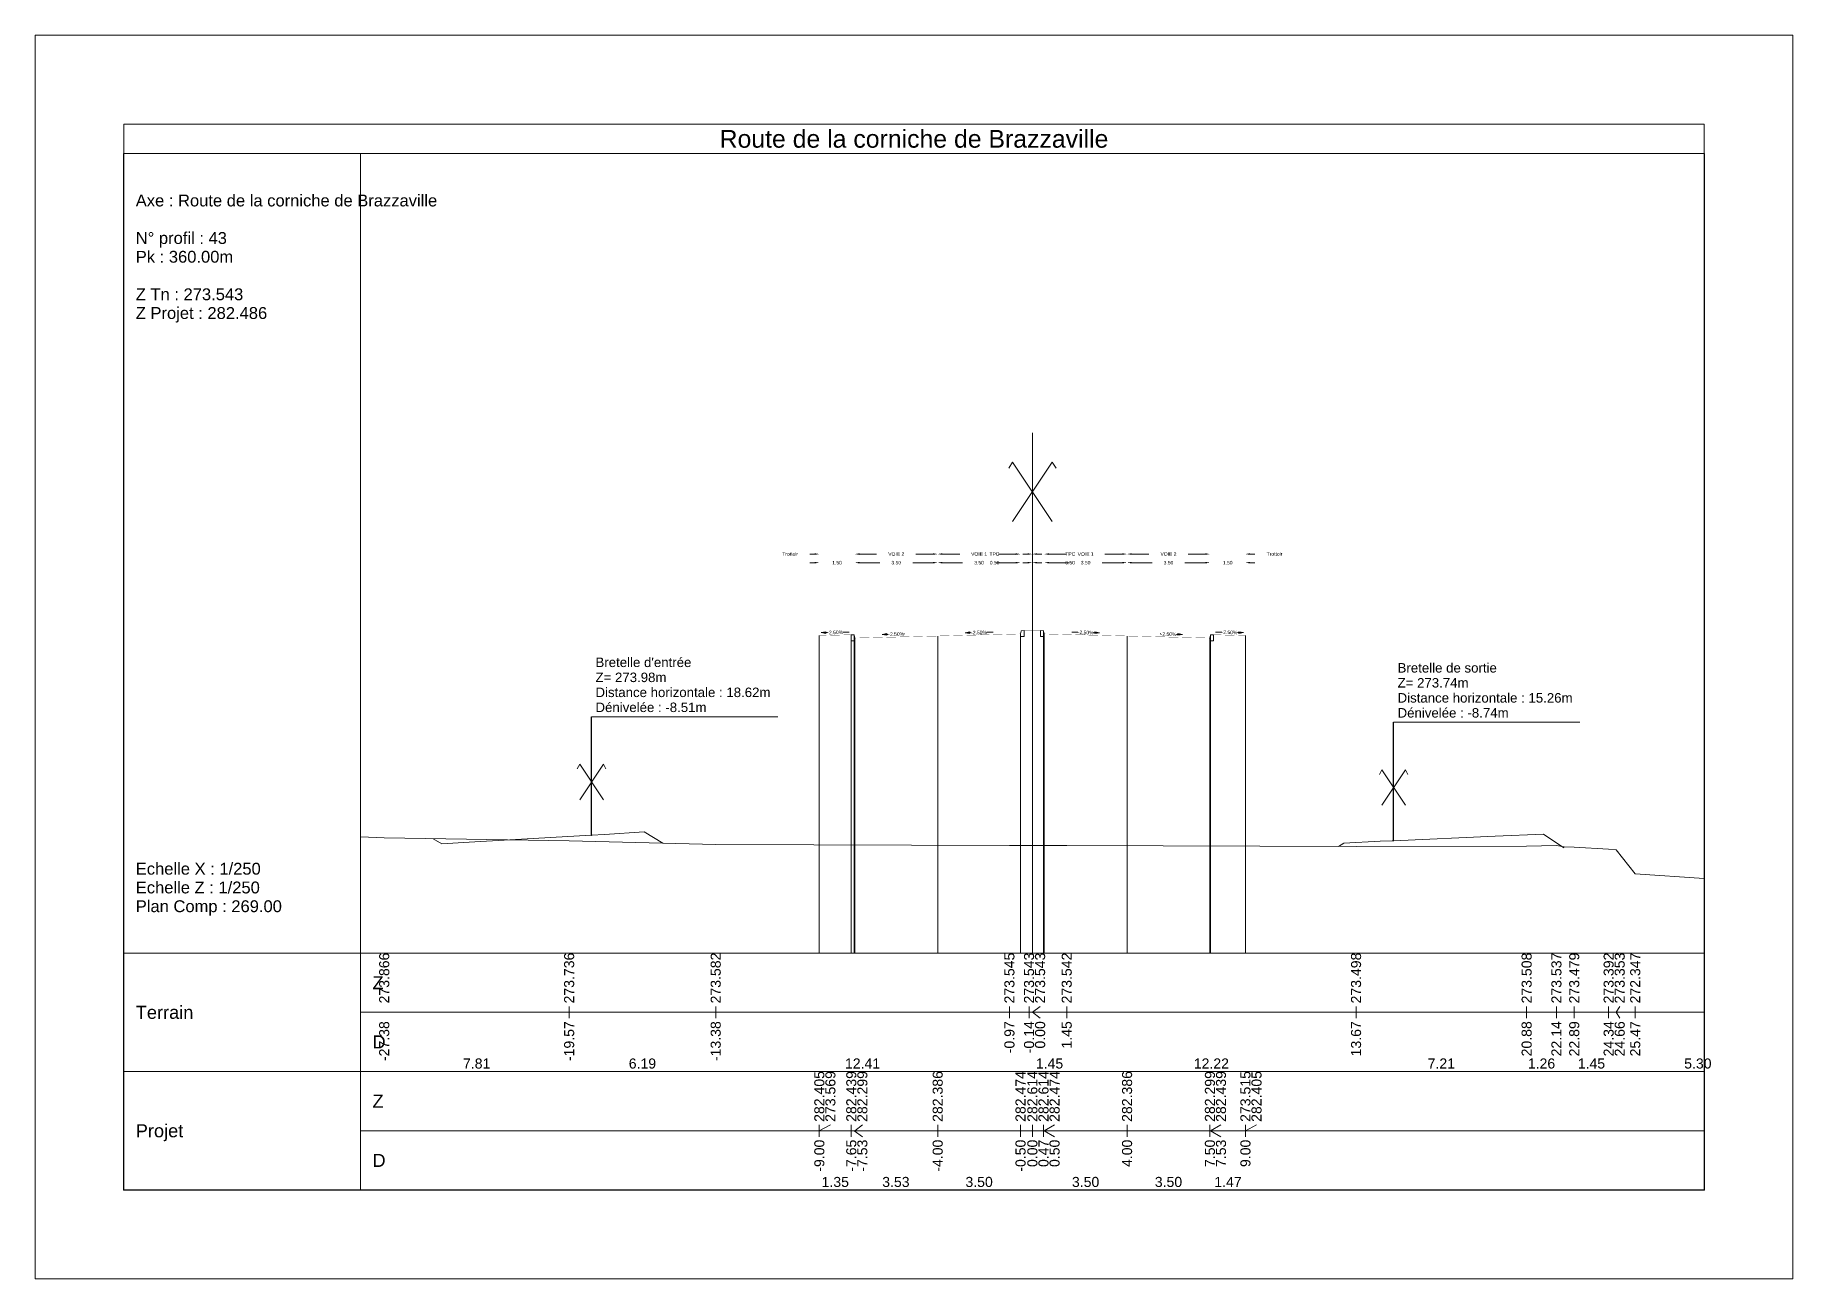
# Model space of a CAD drawing. Extents: x 0 to 74, y -372 to 1003.
# Drawn here: x 0 to 74.2, y 562.2 to 614.7 of the extents above; entities that cross this region are included whole.
import ezdxf
from ezdxf.enums import TextEntityAlignment as Align

# ---------------------------------------------------------------- set-up
doc = ezdxf.new("R2010")
doc.units = 0
doc.header["$LTSCALE"] = 2
doc.header["$PDSIZE"] = -0.004
doc.layers.get('0').update_dxf_attribs({"lineweight": 0})
for name, color, linetype, lineweight in [('Route - Profils type - Content session name', 7, 'Continuous', 0), ('Route - Profils type - PT SC CHAU TROTTOIR', 5, 'Continuous', 0), ('Route - Route de la corniche de Brazzaville - PT - Cadre_P43', 7, 'Continuous', 0), ('Route - Route de la corniche de Brazzaville - PT - Terrain_P43', 5, 'Continuous', 0)]:
    doc.layers.add(name, color=color, linetype=linetype, lineweight=lineweight)
doc.styles.add('CadreTitre', font='arial.ttf', dxfattribs={"height": 0.003})
doc.styles.add('Cotation', font='arial.ttf')
doc.styles.add('CoteHor', font='arial.ttf', dxfattribs={"height": 0.0022})
doc.styles.add('CoteHorA', font='arial.ttf', dxfattribs={"height": 0.0022})
doc.styles.add('CoteTitre', font='arial.ttf', dxfattribs={"height": 0.0017})
doc.styles.add('CoteTitreA', font='arial.ttf', dxfattribs={"height": 0.0017})
doc.styles.add('CoteVert', font='arial.ttf', dxfattribs={"height": 0.0017})
doc.styles.add('CoteVertA', font='arial.ttf', dxfattribs={"height": 0.0017})
doc.styles.add('Multi Axes', font='arial.ttf', dxfattribs={"height": 0.4})
doc.styles.add('ProfilCartouche', font='arial.ttf', dxfattribs={"height": 0.002})
doc.dimstyles.new('BRAZZAVILLE', dxfattribs={"dimtxt": 0.15, "dimasz": 0.2, "dimexe": 0.5, "dimexo": 0.5, "dimgap": 0.5, "dimtad": 0, "dimzin": 0, "dimdsep": 46, "dimtxsty": 'Cotation', "dimsah": 1, "dimcen": 0.1, "dimse1": 1, "dimse2": 1, "dimclrd": 1, "dimclre": 256, "dimclrt": 1, "dimaunit": 2, "dimazin": 0, "dimtfac": 1, "dimtdec": 4, "dimtofl": 0, "dimtmove": 0, "dimatfit": 1, "dimfxl": 1, "dimtolj": 1, "dimtzin": 0, "dimlwd": 0, "dimlwe": 0, "dimarcsym": 0})
doc.dimstyles.get("Standard").update_dxf_attribs({"dimtxt": 0.18, "dimasz": 0.18, "dimexe": 0.18, "dimexo": 0.0625, "dimgap": 0.09, "dimtad": 0, "dimtih": 1, "dimtoh": 1, "dimdec": 4, "dimzin": 0, "dimdsep": 46, "dimtxsty": 'Standard', "dimcen": 0.09, "dimadec": 0, "dimazin": 0, "dimtfac": 1, "dimtdec": 4, "dimtofl": 0, "dimtmove": 0, "dimatfit": 3, "dimfxl": 1, "dimtolj": 1, "dimtzin": 0, "dimarcsym": 0})

msp = doc.modelspace()

# ---------------------------------------------------------------- texts
at = {"color": 7, "style": 'CadreTitre'}
msp.add_text('Route de la corniche de Brazzaville', height=0.75, dxfattribs=at).set_placement((37.125, 610.67), align=Align.TOP_CENTER)
at = {"style": 'ProfilCartouche'}
for s, p in [('Axe : Route de la corniche de Brazzaville', (4.25, 607.691)), ('N° profil : 43', (4.25, 606.107)), ('Pk : 360.00m', (4.25, 605.316)), ('Z Tn : 273.543', (4.25, 603.732)), ('Z Projet : 282.486', (4.25, 602.941)), ('Echelle X : 1/250', (4.25, 579.483)), ('Echelle Z : 1/250', (4.25, 578.691)), ('Plan Comp : 269.00', (4.25, 577.899))]:
    msp.add_text(s, height=0.5, dxfattribs=at).set_placement(p, align=Align.MIDDLE_LEFT)
at = {"layer": 'Route - Route de la corniche de Brazzaville - PT - Cadre_P43', "color": 114, "style": 'CoteVert'}
for s, p in [('273.866', (14.744, 573.795)), ('273.736', (22.557, 573.795)), ('273.582', (28.748, 573.795)), ('273.545', (41.156, 573.795)), ('273.543', (41.985, 573.795)), ('273.543', (42.452, 573.795)), ('273.542', (43.576, 573.795)), ('273.498', (55.798, 573.795)), ('273.508', (63.004, 573.795)), ('273.537', (64.263, 573.795)), ('273.479', (65.015, 573.795)), ('273.392', (66.468, 573.795)), ('273.353', (66.936, 573.795)), ('272.347', (67.591, 573.795))]:
    msp.add_text(s, height=0.425, rotation=90, dxfattribs=at).set_placement(p, align=Align.MIDDLE_LEFT)
at = {"layer": 'Route - Route de la corniche de Brazzaville - PT - Cadre_P43', "color": 114, "style": 'CoteHor'}
for s, p in [('Z', (14.25, 574.67)), ('Terrain', (4.25, 573.42)), ('D', (14.25, 572.17))]:
    msp.add_text(s, height=0.55, dxfattribs=at).set_placement(p, align=Align.MIDDLE_LEFT)
at = {"layer": 'Route - Route de la corniche de Brazzaville - PT - Cadre_P43', "color": 114, "style": 'CoteVert'}
for s, p in [('-27.38', (14.744, 573.045)), ('-19.57', (22.557, 573.045)), ('-13.38', (28.748, 573.045)), ('-0.97', (41.156, 573.045)), ('-0.14', (41.985, 573.045)), ('0.00', (42.452, 573.045)), ('1.45', (43.576, 573.045)), ('13.67', (55.798, 573.045)), ('20.88', (63.004, 573.045)), ('22.14', (64.263, 573.045)), ('22.89', (65.015, 573.045)), ('24.34', (66.468, 573.045)), ('24.66', (66.936, 573.045)), ('25.47', (67.591, 573.045))]:
    msp.add_text(s, height=0.425, rotation=90, dxfattribs=at).set_placement(p, align=Align.MIDDLE_RIGHT)
at = {"layer": 'Route - Route de la corniche de Brazzaville - PT - Cadre_P43', "color": 114, "style": 'CoteTitre'}
for s, p in [('7.81', (18.651, 570.92)), ('6.19', (25.653, 570.92)), ('12.41', (34.952, 570.92)), ('1.45', (42.85, 570.92)), ('12.22', (49.687, 570.92)), ('7.21', (59.401, 570.92)), ('1.26', (63.633, 570.92)), ('1.45', (65.742, 570.92)), ('5.30', (70.238, 570.92))]:
    msp.add_text(s, height=0.425, dxfattribs=at).set_placement(p, align=Align.BOTTOM_CENTER)
at = {"layer": 'Route - Route de la corniche de Brazzaville - PT - Cadre_P43', "color": 7, "style": 'CoteVertA'}
for s, p in [('282.405', (33.125, 568.795)), ('273.569', (33.593, 568.795)), ('282.439', (34.475, 568.795)), ('282.299', (34.943, 568.795)), ('282.386', (38.125, 568.795)), ('282.474', (41.625, 568.795)), ('282.614', (42.125, 568.795)), ('282.614', (42.595, 568.795)), ('282.474', (43.062, 568.795)), ('282.386', (46.125, 568.795)), ('282.299', (49.625, 568.795)), ('282.439', (50.093, 568.795)), ('273.515', (51.125, 568.795)), ('282.405', (51.593, 568.795))]:
    msp.add_text(s, height=0.425, rotation=90, dxfattribs=at).set_placement(p, align=Align.MIDDLE_LEFT)
at = {"layer": 'Route - Route de la corniche de Brazzaville - PT - Cadre_P43', "color": 7, "style": 'CoteHorA'}
for s, p in [('Z', (14.25, 569.67)), ('Projet', (4.25, 568.42)), ('D', (14.25, 567.17))]:
    msp.add_text(s, height=0.55, dxfattribs=at).set_placement(p, align=Align.MIDDLE_LEFT)
at = {"layer": 'Route - Route de la corniche de Brazzaville - PT - Cadre_P43', "color": 7, "style": 'CoteVertA'}
for s, p in [('-9.00', (33.125, 568.045)), ('-7.65', (34.475, 568.045)), ('-7.53', (34.943, 568.045)), ('-4.00', (38.125, 568.045)), ('-0.50', (41.625, 568.045)), ('0.00', (42.125, 568.045)), ('0.47', (42.595, 568.045)), ('0.50', (43.062, 568.045)), ('4.00', (46.125, 568.045)), ('7.50', (49.625, 568.045)), ('7.53', (50.093, 568.045)), ('9.00', (51.125, 568.045))]:
    msp.add_text(s, height=0.425, rotation=90, dxfattribs=at).set_placement(p, align=Align.MIDDLE_RIGHT)
at = {"layer": 'Route - Route de la corniche de Brazzaville - PT - Cadre_P43', "color": 7, "style": 'CoteTitreA'}
for s, p in [('1.35', (33.8, 565.92)), ('3.53', (36.36, 565.92)), ('3.50', (39.875, 565.92)), ('3.50', (44.375, 565.92)), ('3.50', (47.875, 565.92)), ('1.47', (50.39, 565.92))]:
    msp.add_text(s, height=0.425, dxfattribs=at).set_placement(p, align=Align.BOTTOM_CENTER)

# ---------------------------------------------------------------- blocks, each defined once
blk = doc.blocks.new('*D219')
at = {"layer": 'Defpoints', "color": 0, "transparency": 16777216}
for p in [(41.625, 592.406), (41.625, 592.402), (42.125, 589.406)]:
    blk.add_point(p, dxfattribs=at)
at = {"layer": 'Route - Profils type - PT SC CHAU TROTTOIR', "color": 1, "lineweight": 0, "transparency": 16777216}
for p, q in [((41.425, 592.402), (41.225, 592.402)), ((42.325, 592.402), (42.525, 592.402))]:
    blk.add_line(p, q, dxfattribs=at)
at = {"layer": 'Route - Profils type - PT SC CHAU TROTTOIR', "color": 1, "transparency": 16777216}
for points in [[(41.425, 592.435), (41.425, 592.369), (41.625, 592.402)], [(42.325, 592.435), (42.325, 592.369), (42.125, 592.402)]]:
    blk.add_solid(points, dxfattribs=at)
at = {"layer": 'Route - Profils type - PT SC CHAU TROTTOIR', "color": 1, "transparency": 16777216, "insert": (40.53, 592.402), "char_height": 0.15, "attachment_point": 5, "style": 'Cotation'}
blk.add_mtext('\\A1;0.50', dxfattribs=at)
blk = doc.blocks.new('*D220')
at = {"layer": 'Defpoints', "color": 0, "transparency": 16777216}
for p in [(38.125, 592.406), (38.125, 592.402), (41.625, 592.406)]:
    blk.add_point(p, dxfattribs=at)
at = {"layer": 'Route - Profils type - PT SC CHAU TROTTOIR', "color": 1, "lineweight": 0, "transparency": 16777216}
for p, q in [((38.325, 592.402), (39.18, 592.402)), ((41.425, 592.402), (40.57, 592.402))]:
    blk.add_line(p, q, dxfattribs=at)
at = {"layer": 'Route - Profils type - PT SC CHAU TROTTOIR', "color": 1, "transparency": 16777216}
for points in [[(38.325, 592.435), (38.325, 592.369), (38.125, 592.402)], [(41.425, 592.435), (41.425, 592.369), (41.625, 592.402)]]:
    blk.add_solid(points, dxfattribs=at)
at = {"layer": 'Route - Profils type - PT SC CHAU TROTTOIR', "color": 1, "transparency": 16777216, "insert": (39.875, 592.402), "char_height": 0.15, "attachment_point": 5, "style": 'Cotation'}
blk.add_mtext('\\A1;3.50', dxfattribs=at)
blk = doc.blocks.new('*D221')
at = {"layer": 'Defpoints', "color": 0, "transparency": 16777216}
for p in [(34.625, 592.406), (34.625, 592.402), (38.125, 592.406)]:
    blk.add_point(p, dxfattribs=at)
at = {"layer": 'Route - Profils type - PT SC CHAU TROTTOIR', "color": 1, "lineweight": 0, "transparency": 16777216}
for p, q in [((34.825, 592.402), (35.68, 592.402)), ((37.925, 592.402), (37.07, 592.402))]:
    blk.add_line(p, q, dxfattribs=at)
at = {"layer": 'Route - Profils type - PT SC CHAU TROTTOIR', "color": 1, "transparency": 16777216}
for points in [[(34.825, 592.435), (34.825, 592.369), (34.625, 592.402)], [(37.925, 592.435), (37.925, 592.369), (38.125, 592.402)]]:
    blk.add_solid(points, dxfattribs=at)
at = {"layer": 'Route - Profils type - PT SC CHAU TROTTOIR', "color": 1, "transparency": 16777216, "insert": (36.375, 592.402), "char_height": 0.15, "attachment_point": 5, "style": 'Cotation'}
blk.add_mtext('\\A1;3.50', dxfattribs=at)
blk = doc.blocks.new('*D222')
at = {"layer": 'Defpoints', "color": 0, "transparency": 16777216}
for p in [(33.125, 592.406), (33.125, 592.402), (34.625, 592.406)]:
    blk.add_point(p, dxfattribs=at)
at = {"layer": 'Route - Profils type - PT SC CHAU TROTTOIR', "color": 1, "lineweight": 0, "transparency": 16777216}
for p, q in [((32.925, 592.402), (32.725, 592.402)), ((34.825, 592.402), (35.025, 592.402))]:
    blk.add_line(p, q, dxfattribs=at)
at = {"layer": 'Route - Profils type - PT SC CHAU TROTTOIR', "color": 1, "transparency": 16777216}
for points in [[(32.925, 592.435), (32.925, 592.369), (33.125, 592.402)], [(34.825, 592.435), (34.825, 592.369), (34.625, 592.402)]]:
    blk.add_solid(points, dxfattribs=at)
at = {"layer": 'Route - Profils type - PT SC CHAU TROTTOIR', "color": 1, "transparency": 16777216, "insert": (33.875, 592.402), "char_height": 0.15, "attachment_point": 5, "style": 'Cotation'}
blk.add_mtext('\\A1;1.50', dxfattribs=at)
blk = doc.blocks.new('*D223')
at = {"layer": 'Defpoints', "color": 0, "transparency": 16777216}
for p in [(41.625, 592.765), (41.625, 592.206), (42.125, 589.406)]:
    blk.add_point(p, dxfattribs=at)
at = {"layer": 'Route - Profils type - PT SC CHAU TROTTOIR', "color": 1, "lineweight": 0, "transparency": 16777216}
for p, q in [((41.425, 592.765), (41.225, 592.765)), ((42.325, 592.765), (42.525, 592.765))]:
    blk.add_line(p, q, dxfattribs=at)
at = {"layer": 'Route - Profils type - PT SC CHAU TROTTOIR', "color": 1, "transparency": 16777216}
for points in [[(41.425, 592.799), (41.425, 592.732), (41.625, 592.765)], [(42.325, 592.799), (42.325, 592.732), (42.125, 592.765)]]:
    blk.add_solid(points, dxfattribs=at)
at = {"layer": 'Route - Profils type - PT SC CHAU TROTTOIR', "color": 1, "transparency": 16777216, "insert": (40.522, 592.765), "char_height": 0.15, "attachment_point": 5, "style": 'Cotation'}
blk.add_mtext('\\A1;TPC', dxfattribs=at)
blk = doc.blocks.new('*D224')
at = {"layer": 'Defpoints', "color": 0, "transparency": 16777216}
for p in [(38.125, 592.765), (38.125, 592.406), (41.625, 592.206)]:
    blk.add_point(p, dxfattribs=at)
at = {"layer": 'Route - Profils type - PT SC CHAU TROTTOIR', "color": 1, "lineweight": 0, "transparency": 16777216}
for p, q in [((38.325, 592.765), (39.057, 592.765)), ((41.425, 592.765), (40.693, 592.765))]:
    blk.add_line(p, q, dxfattribs=at)
at = {"layer": 'Route - Profils type - PT SC CHAU TROTTOIR', "color": 1, "transparency": 16777216}
for points in [[(38.325, 592.799), (38.325, 592.732), (38.125, 592.765)], [(41.425, 592.799), (41.425, 592.732), (41.625, 592.765)]]:
    blk.add_solid(points, dxfattribs=at)
at = {"layer": 'Route - Profils type - PT SC CHAU TROTTOIR', "color": 1, "transparency": 16777216, "insert": (39.875, 592.765), "char_height": 0.15, "attachment_point": 5, "style": 'Cotation'}
blk.add_mtext('\\A1;VOIE 1', dxfattribs=at)
blk = doc.blocks.new('*D225')
at = {"layer": 'Defpoints', "color": 0, "transparency": 16777216}
for p in [(34.625, 592.765), (34.625, 592.406), (38.125, 592.406)]:
    blk.add_point(p, dxfattribs=at)
at = {"layer": 'Route - Profils type - PT SC CHAU TROTTOIR', "color": 1, "lineweight": 0, "transparency": 16777216}
for p, q in [((34.825, 592.765), (35.543, 592.765)), ((37.925, 592.765), (37.207, 592.765))]:
    blk.add_line(p, q, dxfattribs=at)
at = {"layer": 'Route - Profils type - PT SC CHAU TROTTOIR', "color": 1, "transparency": 16777216}
for points in [[(34.825, 592.799), (34.825, 592.732), (34.625, 592.765)], [(37.925, 592.799), (37.925, 592.732), (38.125, 592.765)]]:
    blk.add_solid(points, dxfattribs=at)
at = {"layer": 'Route - Profils type - PT SC CHAU TROTTOIR', "color": 1, "transparency": 16777216, "insert": (36.375, 592.765), "char_height": 0.15, "attachment_point": 5, "style": 'Cotation'}
blk.add_mtext('\\A1;VOIE 2', dxfattribs=at)
blk = doc.blocks.new('*D226')
at = {"layer": 'Defpoints', "color": 0, "transparency": 16777216}
for p in [(33.125, 592.765), (33.125, 592.406), (34.625, 592.406)]:
    blk.add_point(p, dxfattribs=at)
at = {"layer": 'Route - Profils type - PT SC CHAU TROTTOIR', "color": 1, "lineweight": 0, "transparency": 16777216}
for p, q in [((32.925, 592.765), (32.725, 592.765)), ((34.825, 592.765), (35.025, 592.765))]:
    blk.add_line(p, q, dxfattribs=at)
at = {"layer": 'Route - Profils type - PT SC CHAU TROTTOIR', "color": 1, "transparency": 16777216}
for points in [[(32.925, 592.799), (32.925, 592.732), (33.125, 592.765)], [(34.825, 592.799), (34.825, 592.732), (34.625, 592.765)]]:
    blk.add_solid(points, dxfattribs=at)
at = {"layer": 'Route - Profils type - PT SC CHAU TROTTOIR', "color": 1, "transparency": 16777216, "insert": (31.894, 592.765), "char_height": 0.15, "attachment_point": 5, "style": 'Cotation'}
blk.add_mtext('\\A1;Trottoir', dxfattribs=at)
blk = doc.blocks.new('MENSURA_COTEPENTE_73')
at = {"layer": 'Route - Profils type - PT SC CHAU TROTTOIR', "linetype": 'Continuous', "lineweight": 0}
blk.add_hatch(color=1, dxfattribs=at).paths.add_polyline_path([(0.15793, -1.78104), (0.15713, -1.78092), (0.15792, -1.78076)])
at = {"layer": 'Route - Profils type - PT SC CHAU TROTTOIR', "color": 1, "linetype": 'Continuous', "lineweight": 0}
for p, q in [((0.15792, -1.7809), (0.15816, -1.78089)), ((0.16081, -1.78083), (0.16185, -1.7808))]:
    blk.add_line(p, q, dxfattribs=at)
at = {"layer": 'Route - Profils type - PT SC CHAU TROTTOIR', "color": 1, "linetype": 'Continuous', "lineweight": 0, "flags": 128}
blk.add_lwpolyline([(0.15793, -1.78104), (0.15713, -1.78092), (0.15792, -1.78076), (0.15793, -1.78104)], close=True, dxfattribs=at)
at = {"layer": 'Route - Profils type - PT SC CHAU TROTTOIR', "color": 1, "style": 'Cotation'}
blk.add_text('-2.50%', height=0.0006, rotation=-358.5679, dxfattribs=at).set_placement((0.15949, -1.78086), align=Align.MIDDLE_CENTER)
blk = doc.blocks.new('MENSURA_COTEPENTE_74')
at = {"layer": 'Route - Profils type - PT SC CHAU TROTTOIR', "linetype": 'Continuous', "lineweight": 0}
blk.add_hatch(color=1, dxfattribs=at).paths.add_polyline_path([(0.14393, -1.78132), (0.14312, -1.7812), (0.14392, -1.78104)])
at = {"layer": 'Route - Profils type - PT SC CHAU TROTTOIR', "color": 1, "linetype": 'Continuous', "lineweight": 0}
for p, q in [((0.14392, -1.78118), (0.14416, -1.78118)), ((0.14681, -1.78111), (0.14692, -1.78111))]:
    blk.add_line(p, q, dxfattribs=at)
at = {"layer": 'Route - Profils type - PT SC CHAU TROTTOIR', "color": 1, "linetype": 'Continuous', "lineweight": 0, "flags": 128}
blk.add_lwpolyline([(0.14393, -1.78132), (0.14312, -1.7812), (0.14392, -1.78104), (0.14393, -1.78132)], close=True, dxfattribs=at)
at = {"layer": 'Route - Profils type - PT SC CHAU TROTTOIR', "color": 1, "style": 'Cotation'}
blk.add_text('-2.50%', height=0.0006, rotation=-358.5679, dxfattribs=at).set_placement((0.14549, -1.78114), align=Align.MIDDLE_CENTER)
blk = doc.blocks.new('MENSURA_COTEPENTE_75')
at = {"layer": 'Route - Profils type - PT SC CHAU TROTTOIR', "linetype": 'Continuous', "lineweight": 0}
blk.add_hatch(color=1, dxfattribs=at).paths.add_polyline_path([(0.13363, -1.78102), (0.13282, -1.78089), (0.13362, -1.78073)])
at = {"layer": 'Route - Profils type - PT SC CHAU TROTTOIR', "color": 1, "linetype": 'Continuous', "lineweight": 0}
for p, q in [((0.13362, -1.78087), (0.13386, -1.78087)), ((0.13651, -1.7808), (0.13755, -1.78078))]:
    blk.add_line(p, q, dxfattribs=at)
at = {"layer": 'Route - Profils type - PT SC CHAU TROTTOIR', "color": 1, "linetype": 'Continuous', "lineweight": 0, "flags": 128}
blk.add_lwpolyline([(0.13363, -1.78102), (0.13282, -1.78089), (0.13362, -1.78073), (0.13363, -1.78102)], close=True, dxfattribs=at)
at = {"layer": 'Route - Profils type - PT SC CHAU TROTTOIR', "color": 1, "style": 'Cotation'}
blk.add_text('-2.50%', height=0.0006, rotation=-358.5679, dxfattribs=at).set_placement((0.13519, -1.78084), align=Align.MIDDLE_CENTER)
blk = doc.blocks.new('T2__mirroredMSX', base_point=(-6.713, 11.473))
at = {"linetype": 'Continuous', "flags": 128}
blk.add_lwpolyline([(-6.837, 11.703), (-6.863, 11.583), (-6.863, 11.473), (-6.713, 11.473), (-6.713, 11.723), (-6.818, 11.719, 0.339869)], format="xyb", close=True, dxfattribs=at)
blk = doc.blocks.new('T2', base_point=(-6.713, 11.473))
at = {"linetype": 'Continuous', "flags": 128}
blk.add_lwpolyline([(-6.837, 11.703), (-6.863, 11.583), (-6.863, 11.473), (-6.713, 11.473), (-6.713, 11.723), (-6.818, 11.719, 0.339869)], format="xyb", close=True, dxfattribs=at)
blk = doc.blocks.new('*D230')
at = {"layer": 'Defpoints', "color": 0, "transparency": 16777216}
for p in [(42.625, 592.406), (42.625, 592.402), (42.125, 589.406)]:
    blk.add_point(p, dxfattribs=at)
at = {"layer": 'Route - Profils type - PT SC CHAU TROTTOIR', "color": 1, "lineweight": 0, "transparency": 16777216}
for p, q in [((41.925, 592.402), (41.725, 592.402)), ((42.825, 592.402), (43.025, 592.402))]:
    blk.add_line(p, q, dxfattribs=at)
at = {"layer": 'Route - Profils type - PT SC CHAU TROTTOIR', "color": 1, "transparency": 16777216}
for points in [[(41.925, 592.435), (41.925, 592.369), (42.125, 592.402)], [(42.825, 592.435), (42.825, 592.369), (42.625, 592.402)]]:
    blk.add_solid(points, dxfattribs=at)
at = {"layer": 'Route - Profils type - PT SC CHAU TROTTOIR', "color": 1, "transparency": 16777216, "insert": (43.72, 592.402), "char_height": 0.15, "attachment_point": 5, "style": 'Cotation'}
blk.add_mtext('\\A1;0.50', dxfattribs=at)
blk = doc.blocks.new('*D231')
at = {"layer": 'Defpoints', "color": 0, "transparency": 16777216}
for p in [(42.625, 592.406), (46.125, 592.406), (46.125, 592.402)]:
    blk.add_point(p, dxfattribs=at)
at = {"layer": 'Route - Profils type - PT SC CHAU TROTTOIR', "color": 1, "lineweight": 0, "transparency": 16777216}
for p, q in [((42.825, 592.402), (43.68, 592.402)), ((45.925, 592.402), (45.07, 592.402))]:
    blk.add_line(p, q, dxfattribs=at)
at = {"layer": 'Route - Profils type - PT SC CHAU TROTTOIR', "color": 1, "transparency": 16777216}
for points in [[(42.825, 592.435), (42.825, 592.369), (42.625, 592.402)], [(45.925, 592.435), (45.925, 592.369), (46.125, 592.402)]]:
    blk.add_solid(points, dxfattribs=at)
at = {"layer": 'Route - Profils type - PT SC CHAU TROTTOIR', "color": 1, "transparency": 16777216, "insert": (44.375, 592.402), "char_height": 0.15, "attachment_point": 5, "style": 'Cotation'}
blk.add_mtext('\\A1;3.50', dxfattribs=at)
blk = doc.blocks.new('*D232')
at = {"layer": 'Defpoints', "color": 0, "transparency": 16777216}
for p in [(46.125, 592.406), (49.625, 592.406), (49.625, 592.402)]:
    blk.add_point(p, dxfattribs=at)
at = {"layer": 'Route - Profils type - PT SC CHAU TROTTOIR', "color": 1, "lineweight": 0, "transparency": 16777216}
for p, q in [((46.325, 592.402), (47.18, 592.402)), ((49.425, 592.402), (48.57, 592.402))]:
    blk.add_line(p, q, dxfattribs=at)
at = {"layer": 'Route - Profils type - PT SC CHAU TROTTOIR', "color": 1, "transparency": 16777216}
for points in [[(46.325, 592.435), (46.325, 592.369), (46.125, 592.402)], [(49.425, 592.435), (49.425, 592.369), (49.625, 592.402)]]:
    blk.add_solid(points, dxfattribs=at)
at = {"layer": 'Route - Profils type - PT SC CHAU TROTTOIR', "color": 1, "transparency": 16777216, "insert": (47.875, 592.402), "char_height": 0.15, "attachment_point": 5, "style": 'Cotation'}
blk.add_mtext('\\A1;3.50', dxfattribs=at)
blk = doc.blocks.new('*D233')
at = {"layer": 'Defpoints', "color": 0, "transparency": 16777216}
for p in [(49.625, 592.406), (51.125, 592.406), (51.125, 592.402)]:
    blk.add_point(p, dxfattribs=at)
at = {"layer": 'Route - Profils type - PT SC CHAU TROTTOIR', "color": 1, "lineweight": 0, "transparency": 16777216}
for p, q in [((49.425, 592.402), (49.225, 592.402)), ((51.325, 592.402), (51.525, 592.402))]:
    blk.add_line(p, q, dxfattribs=at)
at = {"layer": 'Route - Profils type - PT SC CHAU TROTTOIR', "color": 1, "transparency": 16777216}
for points in [[(49.425, 592.435), (49.425, 592.369), (49.625, 592.402)], [(51.325, 592.435), (51.325, 592.369), (51.125, 592.402)]]:
    blk.add_solid(points, dxfattribs=at)
at = {"layer": 'Route - Profils type - PT SC CHAU TROTTOIR', "color": 1, "transparency": 16777216, "insert": (50.375, 592.402), "char_height": 0.15, "attachment_point": 5, "style": 'Cotation'}
blk.add_mtext('\\A1;1.50', dxfattribs=at)
blk = doc.blocks.new('*D234')
at = {"layer": 'Defpoints', "color": 0, "transparency": 16777216}
for p in [(42.625, 592.765), (42.625, 592.206), (42.125, 589.406)]:
    blk.add_point(p, dxfattribs=at)
at = {"layer": 'Route - Profils type - PT SC CHAU TROTTOIR', "color": 1, "lineweight": 0, "transparency": 16777216}
for p, q in [((41.925, 592.765), (41.725, 592.765)), ((42.825, 592.765), (43.025, 592.765))]:
    blk.add_line(p, q, dxfattribs=at)
at = {"layer": 'Route - Profils type - PT SC CHAU TROTTOIR', "color": 1, "transparency": 16777216}
for points in [[(41.925, 592.799), (41.925, 592.732), (42.125, 592.765)], [(42.825, 592.799), (42.825, 592.732), (42.625, 592.765)]]:
    blk.add_solid(points, dxfattribs=at)
at = {"layer": 'Route - Profils type - PT SC CHAU TROTTOIR', "color": 1, "transparency": 16777216, "insert": (43.728, 592.765), "char_height": 0.15, "attachment_point": 5, "style": 'Cotation'}
blk.add_mtext('\\A1;TPC', dxfattribs=at)
blk = doc.blocks.new('*D235')
at = {"layer": 'Defpoints', "color": 0, "transparency": 16777216}
for p in [(46.125, 592.765), (42.625, 592.206), (46.125, 592.406)]:
    blk.add_point(p, dxfattribs=at)
at = {"layer": 'Route - Profils type - PT SC CHAU TROTTOIR', "color": 1, "lineweight": 0, "transparency": 16777216}
for p, q in [((42.825, 592.765), (43.557, 592.765)), ((45.925, 592.765), (45.193, 592.765))]:
    blk.add_line(p, q, dxfattribs=at)
at = {"layer": 'Route - Profils type - PT SC CHAU TROTTOIR', "color": 1, "transparency": 16777216}
for points in [[(42.825, 592.799), (42.825, 592.732), (42.625, 592.765)], [(45.925, 592.799), (45.925, 592.732), (46.125, 592.765)]]:
    blk.add_solid(points, dxfattribs=at)
at = {"layer": 'Route - Profils type - PT SC CHAU TROTTOIR', "color": 1, "transparency": 16777216, "insert": (44.375, 592.765), "char_height": 0.15, "attachment_point": 5, "style": 'Cotation'}
blk.add_mtext('\\A1;VOIE 1', dxfattribs=at)
blk = doc.blocks.new('*D236')
at = {"layer": 'Defpoints', "color": 0, "transparency": 16777216}
for p in [(49.625, 592.765), (46.125, 592.406), (49.625, 592.406)]:
    blk.add_point(p, dxfattribs=at)
at = {"layer": 'Route - Profils type - PT SC CHAU TROTTOIR', "color": 1, "lineweight": 0, "transparency": 16777216}
for p, q in [((46.325, 592.765), (47.043, 592.765)), ((49.425, 592.765), (48.707, 592.765))]:
    blk.add_line(p, q, dxfattribs=at)
at = {"layer": 'Route - Profils type - PT SC CHAU TROTTOIR', "color": 1, "transparency": 16777216}
for points in [[(46.325, 592.799), (46.325, 592.732), (46.125, 592.765)], [(49.425, 592.799), (49.425, 592.732), (49.625, 592.765)]]:
    blk.add_solid(points, dxfattribs=at)
at = {"layer": 'Route - Profils type - PT SC CHAU TROTTOIR', "color": 1, "transparency": 16777216, "insert": (47.875, 592.765), "char_height": 0.15, "attachment_point": 5, "style": 'Cotation'}
blk.add_mtext('\\A1;VOIE 2', dxfattribs=at)
blk = doc.blocks.new('*D237')
at = {"layer": 'Defpoints', "color": 0, "transparency": 16777216}
for p in [(51.125, 592.765), (49.625, 592.406), (51.125, 592.406)]:
    blk.add_point(p, dxfattribs=at)
at = {"layer": 'Route - Profils type - PT SC CHAU TROTTOIR', "color": 1, "lineweight": 0, "transparency": 16777216}
for p, q in [((49.425, 592.765), (49.225, 592.765)), ((51.325, 592.765), (51.525, 592.765))]:
    blk.add_line(p, q, dxfattribs=at)
at = {"layer": 'Route - Profils type - PT SC CHAU TROTTOIR', "color": 1, "transparency": 16777216}
for points in [[(49.425, 592.799), (49.425, 592.732), (49.625, 592.765)], [(51.325, 592.799), (51.325, 592.732), (51.125, 592.765)]]:
    blk.add_solid(points, dxfattribs=at)
at = {"layer": 'Route - Profils type - PT SC CHAU TROTTOIR', "color": 1, "transparency": 16777216, "insert": (52.356, 592.765), "char_height": 0.15, "attachment_point": 5, "style": 'Cotation'}
blk.add_mtext('\\A1;Trottoir', dxfattribs=at)
blk = doc.blocks.new('MENSURA_COTEPENTE_76')
at = {"layer": 'Route - Profils type - PT SC CHAU TROTTOIR', "linetype": 'Continuous', "lineweight": 0}
blk.add_hatch(color=1, dxfattribs=at).paths.add_polyline_path([(0.17907, -1.78104), (0.17987, -1.78092), (0.17908, -1.78076)])
at = {"layer": 'Route - Profils type - PT SC CHAU TROTTOIR', "color": 1, "linetype": 'Continuous', "lineweight": 0}
for p, q in [((0.17619, -1.78083), (0.17515, -1.7808)), ((0.17908, -1.7809), (0.17884, -1.78089))]:
    blk.add_line(p, q, dxfattribs=at)
at = {"layer": 'Route - Profils type - PT SC CHAU TROTTOIR', "color": 1, "linetype": 'Continuous', "lineweight": 0, "flags": 128}
blk.add_lwpolyline([(0.17907, -1.78104), (0.17987, -1.78092), (0.17908, -1.78076), (0.17907, -1.78104)], close=True, dxfattribs=at)
at = {"layer": 'Route - Profils type - PT SC CHAU TROTTOIR', "color": 1, "style": 'Cotation'}
blk.add_text('-2.50%', height=0.0006, rotation=358.5679, dxfattribs=at).set_placement((0.17751, -1.78086), align=Align.MIDDLE_CENTER)
blk = doc.blocks.new('MENSURA_COTEPENTE_77')
at = {"layer": 'Route - Profils type - PT SC CHAU TROTTOIR', "linetype": 'Continuous', "lineweight": 0}
blk.add_hatch(color=1, dxfattribs=at).paths.add_polyline_path([(0.19307, -1.78132), (0.19388, -1.7812), (0.19308, -1.78104)])
at = {"layer": 'Route - Profils type - PT SC CHAU TROTTOIR', "color": 1, "linetype": 'Continuous', "lineweight": 0}
for p, q in [((0.19019, -1.78111), (0.19008, -1.78111)), ((0.19308, -1.78118), (0.19284, -1.78118))]:
    blk.add_line(p, q, dxfattribs=at)
at = {"layer": 'Route - Profils type - PT SC CHAU TROTTOIR', "color": 1, "linetype": 'Continuous', "lineweight": 0, "flags": 128}
blk.add_lwpolyline([(0.19307, -1.78132), (0.19388, -1.7812), (0.19308, -1.78104), (0.19307, -1.78132)], close=True, dxfattribs=at)
at = {"layer": 'Route - Profils type - PT SC CHAU TROTTOIR', "color": 1, "style": 'Cotation'}
blk.add_text('-2.50%', height=0.0006, rotation=358.5679, dxfattribs=at).set_placement((0.19151, -1.78114), align=Align.MIDDLE_CENTER)
blk = doc.blocks.new('MENSURA_COTEPENTE_78')
at = {"layer": 'Route - Profils type - PT SC CHAU TROTTOIR', "linetype": 'Continuous', "lineweight": 0}
blk.add_hatch(color=1, dxfattribs=at).paths.add_polyline_path([(0.20337, -1.78102), (0.20418, -1.78089), (0.20338, -1.78073)])
at = {"layer": 'Route - Profils type - PT SC CHAU TROTTOIR', "color": 1, "linetype": 'Continuous', "lineweight": 0}
for p, q in [((0.20049, -1.7808), (0.19945, -1.78078)), ((0.20338, -1.78087), (0.20314, -1.78087))]:
    blk.add_line(p, q, dxfattribs=at)
at = {"layer": 'Route - Profils type - PT SC CHAU TROTTOIR', "color": 1, "linetype": 'Continuous', "lineweight": 0, "flags": 128}
blk.add_lwpolyline([(0.20337, -1.78102), (0.20418, -1.78089), (0.20338, -1.78073), (0.20337, -1.78102)], close=True, dxfattribs=at)
at = {"layer": 'Route - Profils type - PT SC CHAU TROTTOIR', "color": 1, "style": 'Cotation'}
blk.add_text('-2.50%', height=0.0006, rotation=358.5679, dxfattribs=at).set_placement((0.20181, -1.78084), align=Align.MIDDLE_CENTER)
blk = doc.blocks.new('MENSURA_LEADER79', base_point=(0.22954, -1.79603))
at = {"layer": 'Route - Profils type - Content session name'}
blk.add_line((0.22954, -1.79603), (0.26102, -1.79603), dxfattribs=at)
at = {"layer": 'Route - Profils type - Content session name', "style": 'Multi Axes'}
for s, p in [('Bretelle de sortie', (0.23021, -1.78603)), ('Z= 273.74m', (0.23021, -1.78856)), ('Distance horizontale : 15.26m', (0.23021, -1.7911)), ('Dénivelée : -8.74m', (0.23021, -1.79363))]:
    blk.add_text(s, height=0.0016, dxfattribs=at).set_placement(p, align=Align.TOP_LEFT)
blk = doc.blocks.new('MENSURA_LEADER80', base_point=(0.09401, -1.79509))
at = {"layer": 'Route - Profils type - Content session name'}
blk.add_line((0.09401, -1.79509), (0.12548, -1.79509), dxfattribs=at)
at = {"layer": 'Route - Profils type - Content session name', "style": 'Multi Axes'}
for s, p in [('Z= 273.98m', (0.09468, -1.78763)), ("Bretelle d'entrée", (0.09468, -1.78509)), ('Distance horizontale : 18.62m', (0.09468, -1.79016)), ('Dénivelée : -8.51m', (0.09468, -1.79269))]:
    blk.add_text(s, height=0.0016, dxfattribs=at).set_placement(p, align=Align.TOP_LEFT)

# ---------------------------------------------------------------- dimensions: what is measured, and where the dimension line sits
at = {"layer": 'Route - Profils type - PT SC CHAU TROTTOIR'}
for base, p1, p2, text, picture, middle in [((33.125, 592.765), (34.625, 592.406), (33.125, 592.406), 'Trottoir', '*D226', (31.894, 592.765)), ((34.625, 592.765), (38.125, 592.406), (34.625, 592.406), 'VOIE 2', '*D225', (36.375, 592.765)), ((38.125, 592.765), (41.625, 592.206), (38.125, 592.406), 'VOIE 1', '*D224', (39.875, 592.765)), ((41.625, 592.765), (42.125, 589.406), (41.625, 592.206), 'TPC', '*D223', (40.522, 592.765)), ((42.625, 592.765), (42.125, 589.406), (42.625, 592.206), 'TPC', '*D234', (43.728, 592.765)), ((46.125, 592.765), (42.625, 592.206), (46.125, 592.406), 'VOIE 1', '*D235', (44.375, 592.765)), ((49.625, 592.765), (46.125, 592.406), (49.625, 592.406), 'VOIE 2', '*D236', (47.875, 592.765)), ((51.125, 592.765), (49.625, 592.406), (51.125, 592.406), 'Trottoir', '*D237', (52.356, 592.765)), ((33.125, 592.402), (34.625, 592.406), (33.125, 592.406), '1.50', '*D222', (33.875, 592.402)), ((34.625, 592.402), (38.125, 592.406), (34.625, 592.406), '3.50', '*D221', (36.375, 592.402)), ((38.125, 592.402), (41.625, 592.406), (38.125, 592.406), '3.50', '*D220', (39.875, 592.402)), ((41.625, 592.402), (42.125, 589.406), (41.625, 592.406), '0.50', '*D219', (40.53, 592.402)), ((42.625, 592.402), (42.125, 589.406), (42.625, 592.406), '0.50', '*D230', (43.72, 592.402)), ((46.125, 592.402), (42.625, 592.406), (46.125, 592.406), '3.50', '*D231', (44.375, 592.402)), ((49.625, 592.402), (46.125, 592.406), (49.625, 592.406), '3.50', '*D232', (47.875, 592.402)), ((51.125, 592.402), (49.625, 592.406), (51.125, 592.406), '1.50', '*D233', (50.375, 592.402))]:
    dim = msp.add_linear_dim(base=base, p1=p1, p2=p2, text=text, dimstyle='BRAZZAVILLE', override={"dimscale": 1, "dimclrt": 1}, dxfattribs=at)
    dim.commit()
    dim.dimension.update_dxf_attribs({"geometry": picture, "text_midpoint": middle})

# ---------------------------------------------------------------- linework, layer by layer
at = {"flags": 128}
for points in [[(0, 562.17), (0, 614.67), (74.25, 614.67), (74.25, 562.17)], [(3.75, 565.92), (3.75, 610.92), (70.5, 610.92), (70.5, 565.92)]]:
    msp.add_lwpolyline(points, close=True, dxfattribs=at)
at = {"layer": 'Route - Profils type - Content session name'}
for p, q in [((23.503, 580.896), (23.503, 584.396)), ((22.903, 583.696), (23.003, 583.896)), ((23.003, 583.896), (24.003, 582.396)), ((24.003, 583.896), (23.003, 582.396)), ((24.103, 583.696), (24.003, 583.896)), ((56.786, 583.463), (56.886, 583.663)), ((56.886, 583.663), (57.886, 582.163)), ((57.886, 583.663), (56.886, 582.163)), ((57.386, 580.663), (57.386, 584.163)), ((57.986, 583.463), (57.886, 583.663))]:
    msp.add_line(p, q, dxfattribs=at)
at = {"layer": 'Route - Profils type - Content session name', "color": 251, "linetype": 'Continuous', "flags": 128}
for points in [[(16.81, 580.751), (17.186, 580.531), (18.331, 580.597), (23.484, 580.898), (23.503, 580.896), (24.056, 580.932), (25.721, 581.037), (26.517, 580.557)], [(55.058, 580.421), (55.282, 580.567), (56.819, 580.641), (57.331, 580.664), (57.386, 580.663), (61.673, 580.855), (63.71, 580.938), (64.581, 580.365)]]:
    msp.add_lwpolyline(points, dxfattribs=at)
at = {"layer": 'Route - Profils type - Content session name'}
for p in [(23.503, 580.896), (57.386, 580.663)]:
    msp.add_point(p, dxfattribs=at)
at = {"layer": 'Route - Profils type - PT SC CHAU TROTTOIR', "color": 1, "linetype": 'Continuous', "flags": 128}
for points in [[(42.125, 589.534, 0.01, 0.01, 0), (41.775, 589.534, 0.01, 0.01, 0), (41.655, 589.534, 0.01, 0.01, 0), (41.625, 589.394, 0.01, 0.01, 0), (38.125, 589.306, 0.01, 0.01, 0), (34.625, 589.219, 0.01, 0.01, 0), (34.595, 589.359, 0.01, 0.01, 0), (34.475, 589.359, 0.01, 0.01, 0), (33.125, 589.325, 0.01, 0.01, 0), (33.125, 580.489, 0.01, 0.01, 0)], [(42.125, 589.534, 0.01, 0.01, 0), (42.475, 589.534, 0.01, 0.01, 0), (42.595, 589.534, 0.01, 0.01, 0), (42.625, 589.394, 0.01, 0.01, 0), (46.125, 589.306, 0.01, 0.01, 0), (49.625, 589.219, 0.01, 0.01, 0), (49.655, 589.359, 0.01, 0.01, 0), (49.775, 589.359, 0.01, 0.01, 0), (51.125, 589.325, 0.01, 0.01, 0), (51.125, 580.435, 0.01, 0.01, 0)]]:
    msp.add_lwpolyline(points, format="xyseb", dxfattribs=at)
at = {"layer": 'Route - Route de la corniche de Brazzaville - PT - Cadre_P43', "color": 7, "linetype": 'Continuous'}
for p, q in [((13.75, 609.67), (13.75, 565.92)), ((42.125, 592.889), (42.125, 597.889)), ((41.125, 596.389), (41.292, 596.639)), ((42.958, 594.139), (41.292, 596.639)), ((41.292, 594.139), (42.958, 596.639)), ((43.125, 596.389), (42.958, 596.639)), ((42.125, 575.92), (42.125, 592.889)), ((33.125, 575.92), (33.125, 589.325)), ((33.125, 575.92), (33.125, 589.325)), ((34.475, 575.92), (34.475, 589.359)), ((34.475, 575.92), (34.475, 589.359)), ((34.595, 575.92), (34.595, 589.359)), ((34.625, 575.92), (34.625, 589.219)), ((38.125, 575.92), (38.125, 589.306)), ((38.125, 575.92), (38.125, 589.306)), ((41.625, 575.92), (41.625, 589.394)), ((41.625, 575.92), (41.625, 589.394)), ((42.125, 575.92), (42.125, 589.534)), ((42.125, 575.92), (42.125, 589.534)), ((42.595, 575.92), (42.595, 589.534)), ((42.595, 575.92), (42.595, 589.534)), ((42.625, 575.92), (42.625, 589.394)), ((42.625, 575.92), (42.625, 589.394)), ((46.125, 575.92), (46.125, 589.306)), ((46.125, 575.92), (46.125, 589.306)), ((49.625, 575.92), (49.625, 589.219)), ((49.625, 575.92), (49.625, 589.219)), ((49.655, 575.92), (49.655, 589.359)), ((49.655, 575.92), (49.655, 589.359)), ((51.125, 575.92), (51.125, 589.325)), ((33.125, 575.92), (33.125, 580.489)), ((51.125, 575.92), (51.125, 580.435)), ((51.125, 575.92), (51.125, 580.435)), ((70.5, 575.92), (3.75, 575.92)), ((70.5, 573.42), (13.75, 573.42)), ((70.5, 570.92), (3.75, 570.92)), ((70.5, 570.92), (3.75, 570.92)), ((70.5, 570.92), (3.75, 570.92)), ((70.5, 570.92), (3.75, 570.92)), ((70.5, 570.92), (3.75, 570.92)), ((70.5, 570.92), (3.75, 570.92)), ((70.5, 570.92), (3.75, 570.92)), ((70.5, 568.42), (13.75, 568.42)), ((33.125, 568.67), (33.125, 568.42)), ((33.593, 568.67), (33.125, 568.42)), ((33.125, 568.17), (33.125, 568.42)), ((34.475, 568.67), (34.475, 568.42)), ((34.475, 568.17), (34.475, 568.42)), ((34.943, 568.17), (34.595, 568.42)), ((34.943, 568.67), (34.625, 568.42)), ((38.125, 568.67), (38.125, 568.42)), ((38.125, 568.17), (38.125, 568.42)), ((41.625, 568.67), (41.625, 568.42)), ((41.625, 568.17), (41.625, 568.42)), ((42.125, 568.67), (42.125, 568.42)), ((42.125, 568.17), (42.125, 568.42)), ((42.595, 568.67), (42.595, 568.42)), ((42.595, 568.17), (42.595, 568.42)), ((43.062, 568.67), (42.625, 568.42)), ((43.062, 568.17), (42.625, 568.42)), ((46.125, 568.67), (46.125, 568.42)), ((46.125, 568.17), (46.125, 568.42)), ((49.625, 568.67), (49.625, 568.42)), ((49.625, 568.17), (49.625, 568.42)), ((50.093, 568.67), (49.655, 568.42)), ((50.093, 568.17), (49.655, 568.42)), ((51.125, 568.67), (51.125, 568.42)), ((51.593, 568.67), (51.125, 568.42)), ((51.125, 568.17), (51.125, 568.42)), ((70.5, 565.92), (3.75, 565.92)), ((70.5, 565.92), (3.75, 565.92)), ((70.5, 565.92), (3.75, 565.92)), ((70.5, 565.92), (3.75, 565.92)), ((70.5, 565.92), (3.75, 565.92)), ((70.5, 565.92), (3.75, 565.92))]:
    msp.add_line(p, q, dxfattribs=at)
at = {"layer": 'Route - Route de la corniche de Brazzaville - PT - Cadre_P43', "color": 114, "linetype": 'Continuous'}
for p, q in [((22.557, 573.67), (22.557, 573.42)), ((22.557, 573.17), (22.557, 573.42)), ((28.748, 573.67), (28.748, 573.42)), ((28.748, 573.17), (28.748, 573.42)), ((41.156, 573.67), (41.156, 573.42)), ((41.156, 573.17), (41.156, 573.42)), ((41.985, 573.67), (41.985, 573.42)), ((41.985, 573.17), (41.985, 573.42)), ((42.452, 573.67), (42.125, 573.42)), ((42.452, 573.17), (42.125, 573.42)), ((43.576, 573.67), (43.576, 573.42)), ((43.576, 573.17), (43.576, 573.42)), ((55.798, 573.67), (55.798, 573.42)), ((55.798, 573.17), (55.798, 573.42)), ((63.004, 573.67), (63.004, 573.42)), ((63.004, 573.17), (63.004, 573.42)), ((64.263, 573.67), (64.263, 573.42)), ((64.263, 573.17), (64.263, 573.42)), ((65.015, 573.67), (65.015, 573.42)), ((65.015, 573.17), (65.015, 573.42)), ((66.468, 573.67), (66.468, 573.42)), ((66.468, 573.17), (66.468, 573.42)), ((66.936, 573.67), (66.786, 573.42)), ((66.936, 573.17), (66.786, 573.42)), ((67.591, 573.67), (67.591, 573.42)), ((67.591, 573.17), (67.591, 573.42))]:
    msp.add_line(p, q, dxfattribs=at)
at = {"layer": 'Route - Route de la corniche de Brazzaville - PT - Cadre_P43', "flags": 128}
msp.add_lwpolyline([(3.737, 565.907), (3.737, 609.682), (70.513, 609.682), (70.513, 565.907)], close=True, dxfattribs=at)
at = {"layer": 'Route - Route de la corniche de Brazzaville - PT - Terrain_P43', "color": 114, "linetype": 'Continuous', "flags": 128}
msp.add_lwpolyline([(13.75, 580.83), (14.744, 580.786), (22.557, 580.656), (28.748, 580.502), (41.156, 580.465), (41.985, 580.463), (42.125, 580.463), (43.576, 580.462), (55.798, 580.418), (63.004, 580.428), (64.263, 580.457), (64.587, 580.409), (65.015, 580.399), (66.468, 580.312), (66.786, 580.273), (67.591, 579.267), (70.5, 579.074)], dxfattribs=at)
msp.add_lwpolyline([(13.75, 580.83), (14.744, 580.786), (22.557, 580.656), (28.748, 580.502), (41.156, 580.465), (41.985, 580.463), (42.125, 580.463), (43.576, 580.462), (55.798, 580.418), (63.004, 580.428), (64.263, 580.457), (64.587, 580.409), (65.015, 580.399), (66.468, 580.312), (66.786, 580.273), (67.591, 579.267), (70.5, 579.074)], dxfattribs=at)

# ---------------------------------------------------------------- block references
at = {"layer": 'Route - Profils type - Content session name', "xscale": 250, "yscale": 250, "zscale": 250}
for name, p in [('MENSURA_LEADER80', (23.503, 585.896)), ('MENSURA_LEADER79', (57.386, 585.663))]:
    msp.add_blockref(name, p, dxfattribs=at)
at = {"layer": 'Route - Profils type - PT SC CHAU TROTTOIR', "xscale": 250, "yscale": 250, "zscale": 250}
for name in ['MENSURA_COTEPENTE_75', 'MENSURA_COTEPENTE_74', 'MENSURA_COTEPENTE_73', 'MENSURA_COTEPENTE_76', 'MENSURA_COTEPENTE_77', 'MENSURA_COTEPENTE_78']:
    msp.add_blockref(name, (0, 1034.67), dxfattribs=at)
at = {"layer": 'Route - Profils type - PT SC CHAU TROTTOIR', "xscale": -1, "zscale": 250}
for p in [(34.475, 589.109), (42.475, 589.284)]:
    msp.add_blockref('T2__mirroredMSX', p, dxfattribs=at)
at = {"layer": 'Route - Profils type - PT SC CHAU TROTTOIR', "zscale": 250}
for p in [(41.775, 589.284), (49.775, 589.109)]:
    msp.add_blockref('T2', p, dxfattribs=at)

msp.set_redraw_order([(e.dxf.handle, doc.entitydb.next_handle()) for e in msp.query("TEXT MTEXT ATTDEF DIMENSION ARC_DIMENSION")])  # texts and dimensions are drawn at this point

# ---------------------------------------------------------------- leaders
at = {"layer": 'Route - Profils type - Content session name', "linetype": 'Continuous'}
for points in [[(23.503, 580.896), (23.503, 585.896)], [(57.386, 580.663), (57.386, 585.663)]]:
    msp.add_leader(points, dimstyle='Standard', override={"dimasz": 0, "dimldrblk": 'None'}, dxfattribs=at)

doc.saveas('drawing.dxf')
